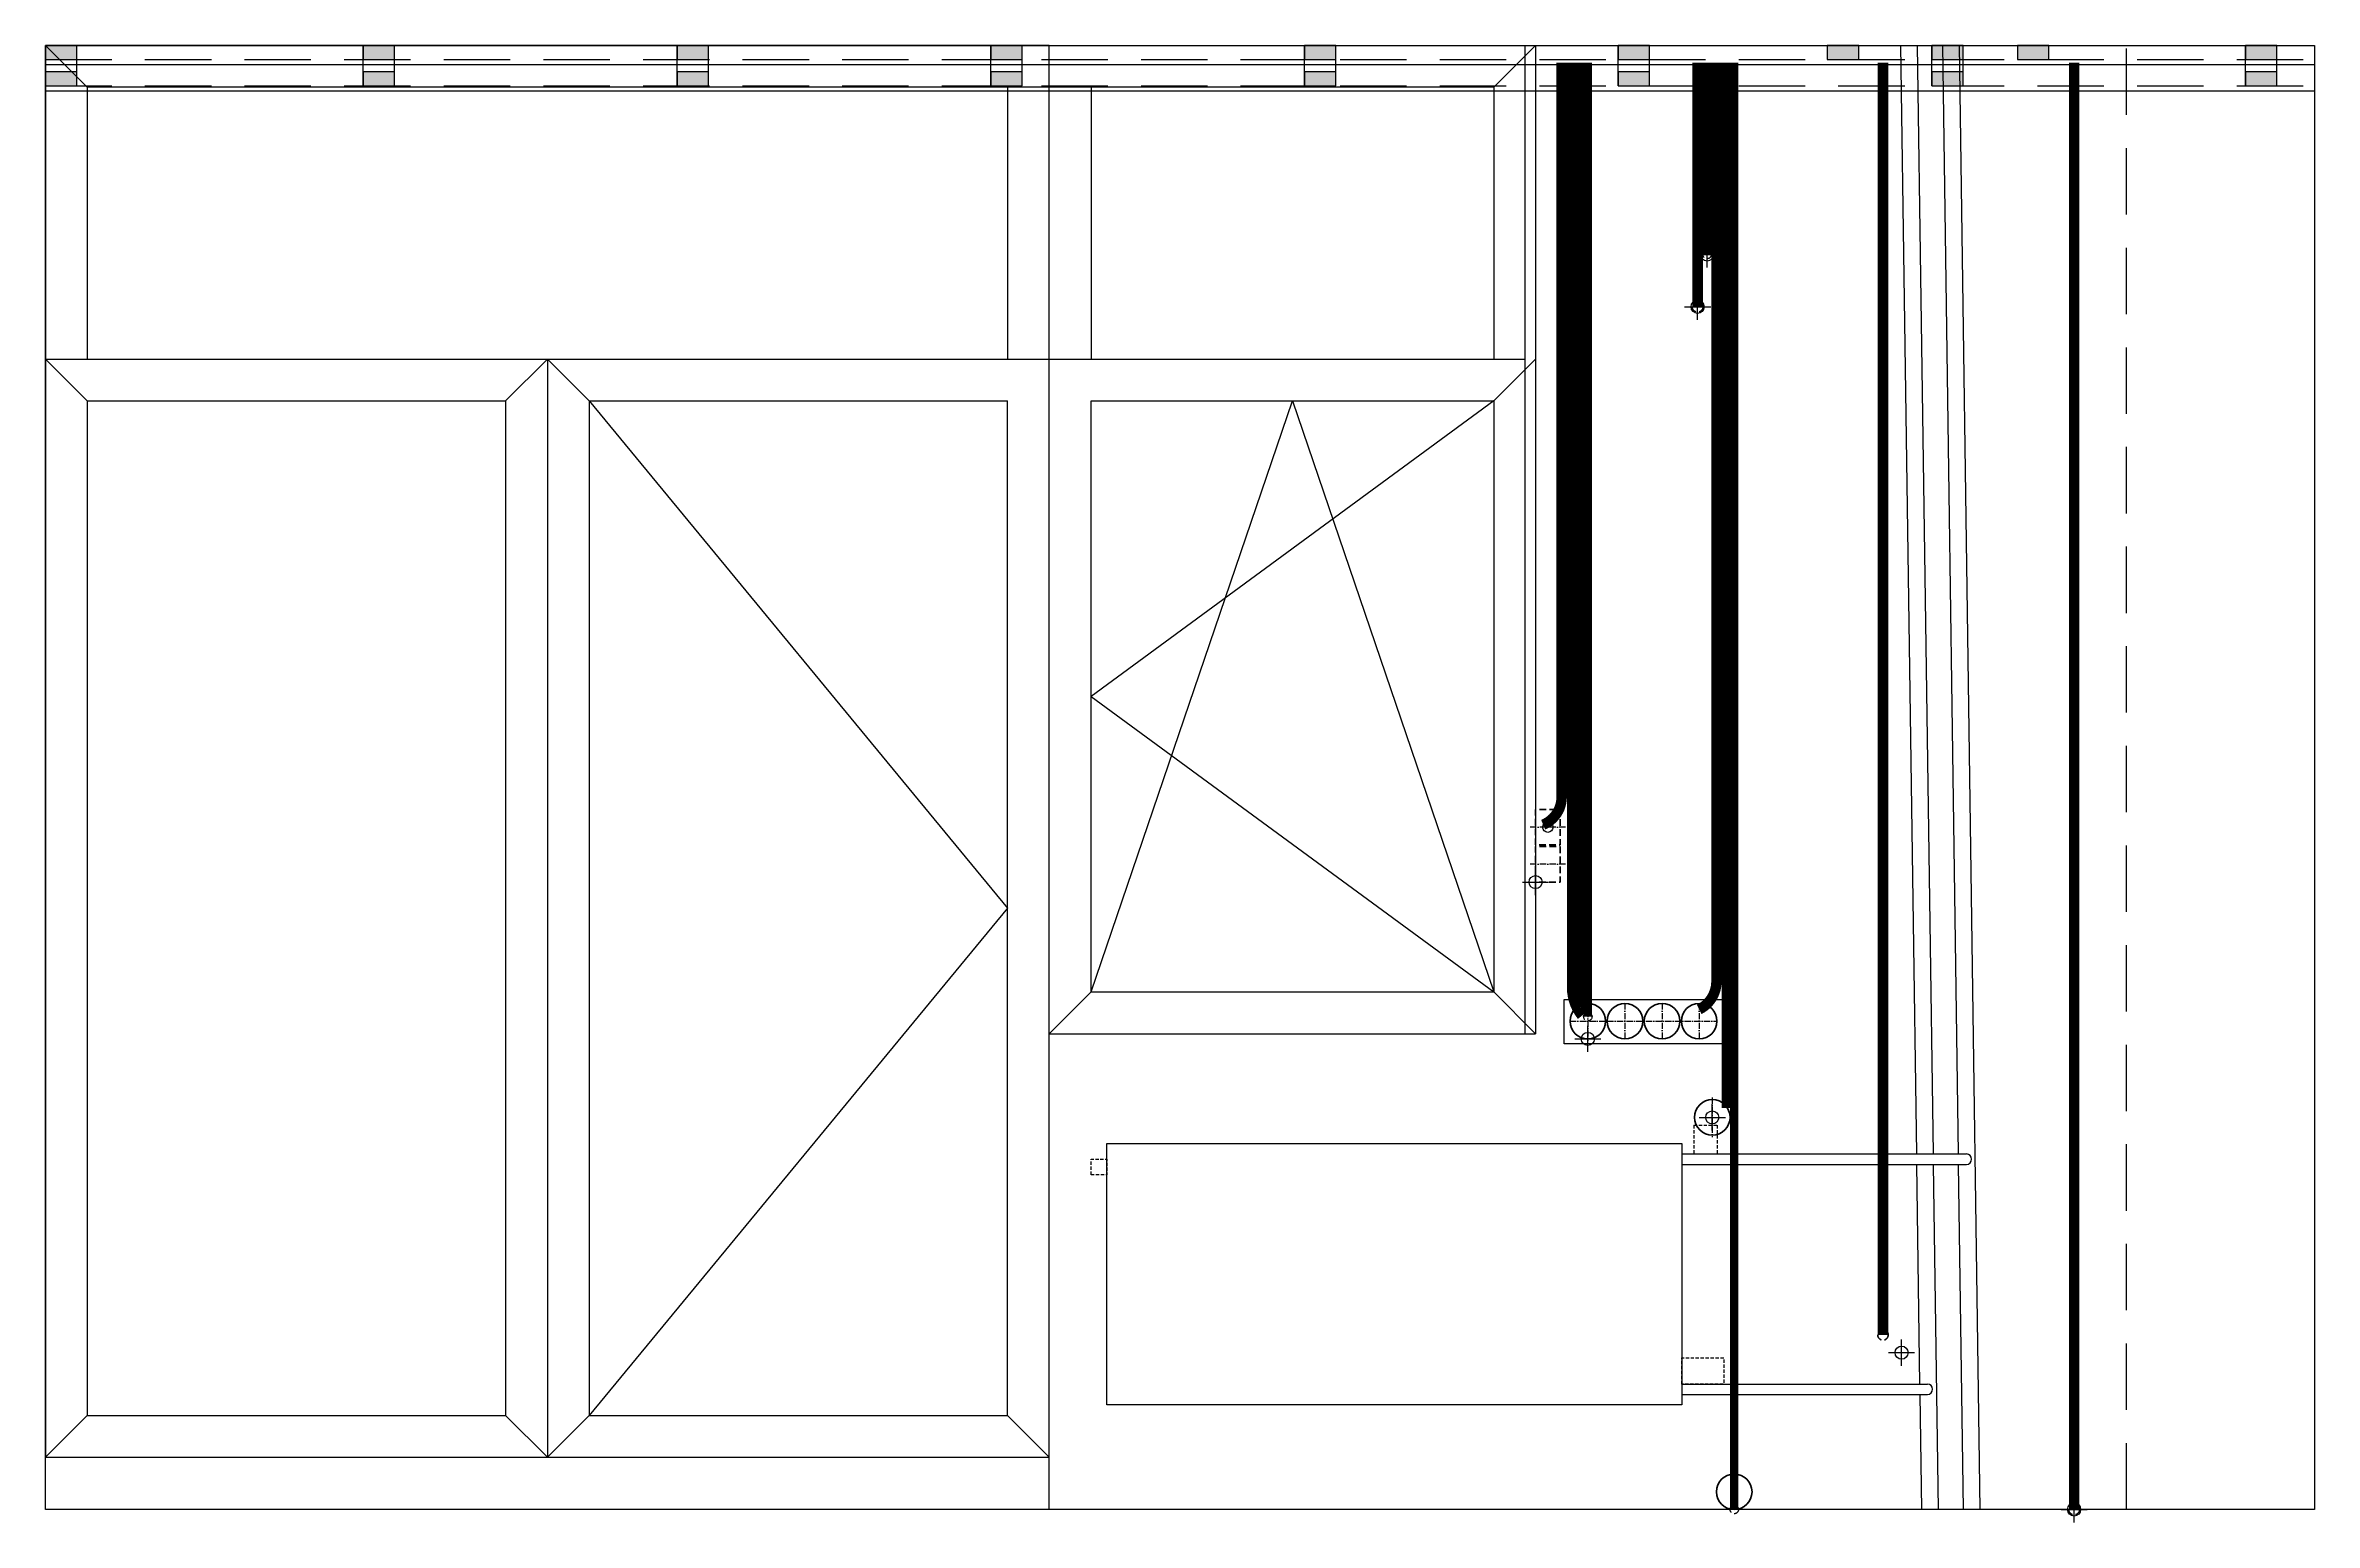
# Model space of a CAD drawing. Header units: millimetres. Extents: x -36531 to 56557, y -58468 to 154.
# Drawn here: x -5844 to -1504, y -31363 to -28538 of the extents above; entities that cross this region are included whole.
import ezdxf

# ---------------------------------------------------------------- set-up
doc = ezdxf.new("R2010")
doc.units = ezdxf.units.MM
doc.header["$PDMODE"] = 34
doc.header["$PDSIZE"] = 25
doc.linetypes.add('ACAD_ISO10W100', pattern=[18.5, 12, -3, 0.5, -3])
doc.linetypes.add('DASHED', pattern=[19.049999999999997, 12.7, -6.35])
for name, color, linetype in [('01 Черновое', 7, 'Continuous'), ('02 ЭОМ и СС', 7, 'Continuous'), ('03 Потолок', 7, 'Continuous'), ('11 Привязка размеры', 7, 'Continuous')]:
    doc.layers.add(name, color=color, linetype=linetype)
doc.layers.add('100 noprint', color=1, linetype='Continuous', plot=False)
doc.styles.get("Standard").update_dxf_attribs({"font": 'Ubuntu-R.ttf'})

msp = doc.modelspace()

# ---------------------------------------------------------------- hatches: boundary and pattern name
at = {"layer": '03 Потолок', "lineweight": -2}
for points in [[(-5784.26984495985, -28565.37899916674), (-5784.26984495985, -28538.37899916674), (-5844.26984495985, -28538.37899916674), (-5844.26984495985, -28565.37899916674)], [(-5176.269844959849, -28565.37899916674), (-5176.269844959849, -28538.37899916674), (-5236.269844959849, -28538.37899916674), (-5236.269844959849, -28565.37899916674)], [(-4576.269844959849, -28565.37899916674), (-4576.269844959849, -28538.37899916674), (-4636.269844959849, -28538.37899916674), (-4636.269844959849, -28565.37899916674)], [(-3976.269844959848, -28565.37899916674), (-3976.269844959848, -28538.37899916674), (-4036.269844959848, -28538.37899916674), (-4036.269844959848, -28565.37899916674)], [(-3376.269844959848, -28565.37899916674), (-3376.269844959848, -28538.37899916674), (-3436.269844959848, -28538.37899916674), (-3436.269844959848, -28565.37899916674)], [(-2776.269844959848, -28565.37899916674), (-2776.269844959848, -28538.37899916674), (-2836.269844959848, -28538.37899916674), (-2836.269844959848, -28565.37899916674)], [(-2376.269844959848, -28565.37899916674), (-2376.269844959848, -28538.37899916674), (-2436.269844959848, -28538.37899916674), (-2436.269844959848, -28565.37899916674)], [(-2176.269844959848, -28565.37899916674), (-2176.269844959848, -28538.37899916674), (-2236.269844959848, -28538.37899916674), (-2236.269844959848, -28565.37899916674)], [(-2012.276375238935, -28565.37899916674), (-2012.276375238935, -28538.37899916674), (-2072.276375238935, -28538.37899916674), (-2072.276375238935, -28565.37899916674)], [(-1576.269844959848, -28565.37899916674), (-1576.269844959848, -28538.37899916674), (-1636.269844959848, -28538.37899916674), (-1636.269844959848, -28565.37899916674)], [(-5784.26984495985, -28615.87899916674), (-5784.26984495985, -28588.87899916674), (-5844.26984495985, -28588.87899916674), (-5844.26984495985, -28615.87899916674)], [(-5176.269844959849, -28615.87899916674), (-5176.269844959849, -28588.87899916674), (-5236.269844959849, -28588.87899916674), (-5236.269844959849, -28615.87899916674)], [(-4576.269844959849, -28615.87899916674), (-4576.269844959849, -28588.87899916674), (-4636.269844959849, -28588.87899916674), (-4636.269844959849, -28615.87899916674)], [(-3976.269844959848, -28615.87899916674), (-3976.269844959848, -28588.87899916674), (-4036.269844959848, -28588.87899916674), (-4036.269844959848, -28615.87899916674)], [(-3376.269844959848, -28615.87899916674), (-3376.269844959848, -28588.87899916674), (-3436.269844959848, -28588.87899916674), (-3436.269844959848, -28615.87899916674)], [(-2776.269844959848, -28615.87899916674), (-2776.269844959848, -28588.87899916674), (-2836.269844959848, -28588.87899916674), (-2836.269844959848, -28615.87899916674)], [(-2176.269844959848, -28615.87899916674), (-2176.269844959848, -28588.87899916674), (-2236.269844959848, -28588.87899916674), (-2236.269844959848, -28615.87899916674)], [(-1576.269844959848, -28615.87899916674), (-1576.269844959848, -28588.87899916674), (-1636.269844959848, -28588.87899916674), (-1636.269844959848, -28615.87899916674)]]:
    msp.add_hatch(color=252, dxfattribs=at).paths.add_polyline_path(points)

# ---------------------------------------------------------------- linework, layer by layer
at = {"layer": '01 Черновое'}
for p, q in [((-5764.26984495985, -28618.37899916674), (-5844.26984495985, -28538.37899916674)), ((-5844.26984495985, -28538.37899916674), (-5844.26984495985, -31238.37899916674)), ((-3924.269844959854, -28538.37899916674), (-5844.26984495985, -28538.37899916674)), ((-3924.26984495985, -31238.37899916674), (-3924.269844959857, -28538.37899916674)), ((-3924.269844959854, -28538.37899916674), (-2994.26984495985, -28538.37899916674)), ((-3074.26984495985, -28618.37899916674), (-2994.26984495985, -28538.37899916674)), ((-3014.26984495985, -30428.37899916674), (-3014.26984495985, -28538.37899916674)), ((-2994.26984495985, -28538.37899916674), (-2994.26984495985, -30428.37899916674)), ((-2296.266580153435, -28538.37899916674), (-2265.985809969661, -30658.37899916674)), ((-2264.26984495985, -28538.37899916674), (-2233.984130674136, -30658.37899916674)), ((-2216.266580153435, -28538.37899916674), (-2185.985809969658, -30658.37899916674)), ((-2184.26984495985, -28538.37899916674), (-2144.26984495985, -31338.37899916674)), ((-5764.26984495985, -28618.37899916674), (-5764.26984495985, -29138.37899916674)), ((-3074.26984495985, -28618.37899916674), (-5764.26984495985, -28618.37899916674)), ((-4004.269844959857, -28618.37899916674), (-4004.269844959857, -29138.37899916674)), ((-3844.269844959854, -28618.37899916674), (-3844.269844959854, -29138.37899916674)), ((-3074.26984495985, -28618.37899916674), (-3074.26984495985, -29138.37899916674)), ((-5844.26984495985, -29138.37899916674), (-3924.269844959854, -29138.37899916674)), ((-5844.26984495985, -29138.37899916674), (-5764.26984495985, -29218.37899916674)), ((-4964.269844959854, -29218.37899916674), (-4884.269844959854, -29138.37899916674)), ((-4884.269844959854, -29138.37899916674), (-4884.269844959854, -31238.37899916674)), ((-4884.269844959854, -29138.37899916674), (-4804.269844959854, -29218.37899916674)), ((-4834.269844959847, -29138.37899916674), (-3014.26984495985, -29138.37899916674)), ((-3074.26984495985, -29218.37899916674), (-2994.26984495985, -29138.37899916674)), ((-5764.26984495985, -29218.37899916674), (-4964.269844959854, -29218.37899916674)), ((-5764.26984495985, -29218.37899916674), (-5764.26984495985, -31158.37899916674)), ((-4964.269844959854, -29218.37899916674), (-4964.269844959854, -31158.37899916674)), ((-4804.269844959854, -29218.37899916674), (-4804.269844959854, -31158.37899916674)), ((-4804.269844959854, -29218.37899916674), (-4004.269844959854, -29218.37899916674)), ((-4804.269844959854, -29218.37899916674), (-4004.269844959854, -30188.37899916674)), ((-4004.269844959854, -31158.37899916674), (-4004.269844959854, -29218.37899916674)), ((-3844.269844959854, -30348.37899916674), (-3844.26984495985, -29218.37899916674)), ((-3074.26984495985, -29218.37899916674), (-3844.269844959854, -29783.37899916674)), ((-3844.269844959854, -30348.37899916674), (-3459.26984495985, -29218.37899916674)), ((-3844.26984495985, -29218.37899916674), (-3074.26984495985, -29218.37899916674)), ((-3459.26984495985, -29218.37899916674), (-3074.26984495985, -30348.37899916674)), ((-3074.26984495985, -29218.37899916674), (-3074.26984495985, -30348.37899916674)), ((-3844.269844959854, -29783.37899916674), (-3074.26984495985, -30348.37899916674)), ((-4004.269844959854, -30188.37899916674), (-4804.269844959854, -31158.37899916674)), ((-3924.26984495985, -30428.37899916674), (-3844.269844959854, -30348.37899916674)), ((-3844.269844959854, -30348.37899916674), (-3074.26984495985, -30348.37899916674)), ((-3074.26984495985, -30348.37899916674), (-2994.26984495985, -30428.37899916674)), ((-3924.26984495985, -31338.37899916674), (-3924.26984495985, -30428.37899916674)), ((-3924.26984495985, -30428.37899916674), (-3014.26984495985, -30428.37899916674)), ((-3924.26984495985, -30428.37899916674), (-2994.26984495985, -30428.37899916674)), ((-2714.26984495985, -30658.37899916674), (-2170.236951241663, -30658.37899916674)), ((-2714.26984495985, -30678.37899916674), (-2170.236951241663, -30678.37899916674)), ((-2265.700142326416, -30678.37899916674), (-2259.701121818311, -31098.37899916674)), ((-2233.698416388423, -30678.37899916674), (-2224.26984495985, -31338.37899916674)), ((-2185.700142326416, -30678.37899916674), (-2176.273110099391, -31338.37899916674)), ((-2714.26984495985, -31098.37899916674), (-2244.838447395654, -31098.37899916674)), ((-5764.26984495985, -31158.37899916674), (-5844.26984495985, -31238.37899916674)), ((-5764.26984495985, -31158.37899916674), (-4964.269844959854, -31158.37899916674)), ((-4964.269844959854, -31158.37899916674), (-4884.269844959854, -31238.37899916674)), ((-4884.269844959854, -31238.37899916674), (-4804.269844959854, -31158.37899916674)), ((-4804.269844959854, -31158.37899916674), (-4004.269844959854, -31158.37899916674)), ((-4004.269844959854, -31158.37899916674), (-3924.269844959854, -31238.37899916674)), ((-2714.26984495985, -31118.37899916674), (-2244.838447395654, -31118.37899916674)), ((-2259.415454175065, -31118.37899916674), (-2256.273110099391, -31338.37899916674)), ((-5844.26984495985, -31238.37899916674), (-3924.269844959854, -31238.37899916674))]:
    msp.add_line(p, q, dxfattribs=at)
at = {"layer": '01 Черновое', "linetype": 'DASHED', "ltscale": 10}
msp.add_line((-1864.26984495985, -31338.37899916674), (-1864.26984495985, -28538.37899916674), dxfattribs=at)
at = {"layer": '01 Черновое', "linetype": 'DASHED', "ltscale": 0.5}
for p, q in [((-2691.76984495985, -30603.37899916674), (-2646.76984495985, -30603.37899916674)), ((-2691.76984495985, -30603.37899916674), (-2691.76984495985, -30658.37899916674)), ((-2646.76984495985, -30603.37899916674), (-2646.76984495985, -30658.37899916674))]:
    msp.add_line(p, q, dxfattribs=at)
at = {"layer": '01 Черновое'}
for points in [[(-5844.26984495985, -31338.37899916674), (-5844.26984495985, -28538.37899916674), (-1504.26984495985, -28538.37899916674), (-1504.26984495985, -31338.37899916674)], [(-3814.26984495985, -31138.37899916674), (-3814.26984495985, -30638.37899916674), (-2714.26984495985, -30638.37899916674), (-2714.26984495985, -31138.37899916674)]]:
    msp.add_lwpolyline(points, close=True, dxfattribs=at)
at = {"layer": '01 Черновое', "linetype": 'DASHED', "ltscale": 0.5, "flags": 128}
for points in [[(-3844.26984495985, -30698.37899916674), (-3844.26984495985, -30668.37899916674), (-3814.26984495985, -30668.37899916674), (-3814.26984495985, -30698.37899916674)], [(-2714.26984495985, -31098.37899916674), (-2714.26984495985, -31048.37899916674), (-2634.26984495985, -31048.37899916674), (-2634.26984495985, -31098.37899916674)]]:
    msp.add_lwpolyline(points, close=True, dxfattribs=at)
at = {"layer": '01 Черновое'}
for centre in [(-2170.236951241663, -30668.37899916674), (-2244.838447395654, -31108.37899916674)]:
    msp.add_arc(centre, 10, 270, 90, dxfattribs=at)
at = {"layer": '02 ЭОМ и СС', "color": 111}
msp.add_line((-2938.383709283759, -29326.37900097109), (-2938.383709283756, -29326.37900553792), dxfattribs=at)
at = {"layer": '02 ЭОМ и СС', "color": 1, "flags": 128}
msp.add_lwpolyline([(-2944.26984495985, -28571.37899916674, 20, 20, 0), (-2944.26984495985, -29975.37899916674, 20, 20, -0.3012016349022891), (-2979.653618425889, -30028.78785889398, 20, 20, -0.1004763206318148)], format="xyseb", dxfattribs=at)
at = {"layer": '02 ЭОМ и СС', "color": 111, "const_width": 16}
msp.add_lwpolyline([(-2906.986989643572, -30395.21000817436, -0.17030039504718), (-2926.269844959852, -30340.23770581657), (-2926.269844959852, -28571.37899916674)], format="xyb", dxfattribs=at)
at = {"layer": '02 ЭОМ и СС', "color": 3, "const_width": 16, "flags": 128}
msp.add_lwpolyline([(-2895.587977807345, -30383.81099633814, -0.1639450243683312), (-2910.269844959852, -30340.23770581657), (-2910.269844959852, -28571.37899916674)], format="xyb", dxfattribs=at)
at = {"layer": '02 ЭОМ и СС', "color": 111}
msp.add_lwpolyline([(-2894.269844959852, -30395.85302502267, 16, 16, 0), (-2894.269844959852, -28571.37899916674, 16, 16, 0)], format="xyseb", dxfattribs=at)
at = {"layer": '02 ЭОМ и СС', "color": 5, "const_width": 20, "flags": 128}
for points in [[(-2684.26984497046, -29038.37899916673), (-2684.26984497046, -28571.37899916674)], [(-1964.26984495985, -31338.37899916674), (-1964.26984495985, -28571.37899916674)]]:
    msp.add_lwpolyline(points, dxfattribs=at)
at = {"layer": '02 ЭОМ и СС', "const_width": 20, "flags": 128}
msp.add_lwpolyline([(-2648.269763529301, -28571.37899924571, -3.069620412299397e-07), (-2648.269844970466, -28960.37901311982), (-2648.269844970454, -30328.33403560576, -0.2832368966657772), (-2681.26984495985, -30381.91574889889, -0.2832368966657772)], format="xyb", dxfattribs=at)
at = {"layer": '02 ЭОМ и СС', "color": 254, "const_width": 16, "flags": 128}
msp.add_lwpolyline([(-2666.26984497046, -28938.37899916673), (-2666.26984497046, -28571.37899916674)], dxfattribs=at)
at = {"layer": '02 ЭОМ и СС', "color": 254, "const_width": 16}
msp.add_lwpolyline([(-2630.26984495985, -30570.25433157415), (-2630.26984495985, -28571.37899916674)], dxfattribs=at)
at = {"layer": '02 ЭОМ и СС', "const_width": 16, "flags": 128}
msp.add_lwpolyline([(-2614.26984495985, -31338.37899916674), (-2614.26984495985, -28571.37899916674)], dxfattribs=at)
at = {"layer": '02 ЭОМ и СС', "color": 1, "const_width": 20, "flags": 128}
msp.add_lwpolyline([(-2329.76984495985, -31004.37899916673), (-2329.76984495985, -28571.37899916674)], dxfattribs=at)
at = {"layer": '02 ЭОМ и СС', "color": 1, "linetype": 'DASHED', "lineweight": 40, "flags": 128}
for points in [[(-2947.26984495985, -29999.37899916674), (-2947.26984495985, -30067.37899916674), (-2994.26984495985, -30067.37899916674), (-2994.26984495985, -29999.37899916674)], [(-2947.26984495985, -30070.37899916674), (-2947.26984495985, -30138.37899916674), (-2994.26984495985, -30138.37899916674), (-2994.26984495985, -30070.37899916674)]]:
    msp.add_lwpolyline(points, close=True, dxfattribs=at)
at = {"layer": '02 ЭОМ и СС', "linetype": 'DASHED'}
for centre in [(-2666.26984497046, -28938.37899916673), (-2614.26984495985, -31338.37899916674)]:
    msp.add_circle(centre, 8, dxfattribs=at)
at = {"layer": '02 ЭОМ и СС', "color": 5, "linetype": 'DASHED'}
for centre in [(-2684.26984497046, -29038.37899916673), (-1964.26984495985, -31338.37899916674)]:
    msp.add_circle(centre, 10, dxfattribs=at)
at = {"layer": '02 ЭОМ и СС', "color": 1}
for centre, radius in [((-2970.76984495985, -30033.37899916674), 10), ((-2651.300537356547, -30334.1229428319), 2.4), ((-2646.849323414549, -30336.47946786002), 2.4), ((-2646.56703135389, -30331.54003866335), 2.4)]:
    msp.add_circle(centre, radius, dxfattribs=at)
at = {"layer": '02 ЭОМ и СС', "color": 3, "lineweight": 40}
msp.add_circle((-2894.26984495985, -30404.37899916674), 34, dxfattribs=at)
at = {"layer": '02 ЭОМ и СС', "lineweight": 40}
for centre in [(-2823.26984495985, -30404.37899916674), (-2752.26984495985, -30404.37899916674), (-2681.26984495985, -30404.37899916674), (-2656.26984495985, -30588.37899916674), (-2614.26984495985, -31304.37899916674)]:
    msp.add_circle(centre, 34, dxfattribs=at)
at = {"layer": '02 ЭОМ и СС', "color": 3, "linetype": 'DASHED'}
msp.add_circle((-2894.269844959852, -30395.85302502267), 8, dxfattribs=at)
at = {"layer": '02 ЭОМ и СС', "color": 1, "linetype": 'DASHED', "lineweight": 40}
msp.add_circle((-2329.76984495985, -31004.37899916673), 10, dxfattribs=at)
at = {"layer": '03 Потолок', "color": 1, "lineweight": -2}
for p, q in [((-5844.26984495985, -28615.87899916674), (-5844.26984495985, -28538.37899916674)), ((-5784.26984495985, -28615.87899916674), (-5784.26984495985, -28538.37899916674)), ((-5236.269844959849, -28615.87899916674), (-5236.269844959849, -28538.37899916674)), ((-5176.269844959849, -28615.87899916674), (-5176.269844959849, -28538.37899916674)), ((-4636.269844959849, -28615.87899916674), (-4636.269844959849, -28538.37899916674)), ((-4576.269844959849, -28615.87899916674), (-4576.269844959849, -28538.37899916674)), ((-4036.269844959848, -28615.87899916674), (-4036.269844959848, -28538.37899916674)), ((-3976.269844959848, -28615.87899916674), (-3976.269844959848, -28538.37899916674)), ((-3436.269844959848, -28615.87899916674), (-3436.269844959848, -28538.37899916674)), ((-3376.269844959848, -28615.87899916674), (-3376.269844959848, -28538.37899916674)), ((-2836.269844959848, -28615.87899916674), (-2836.269844959848, -28538.37899916674)), ((-2776.269844959848, -28615.87899916674), (-2776.269844959848, -28538.37899916674)), ((-2236.269844959848, -28615.87899916674), (-2236.269844959848, -28538.37899916674)), ((-2176.269844959848, -28615.87899916674), (-2176.269844959848, -28538.37899916674)), ((-1636.269844959848, -28615.87899916674), (-1636.269844959848, -28538.37899916674)), ((-1576.269844959848, -28615.87899916674), (-1576.269844959848, -28538.37899916674)), ((-5844.26984495985, -28574.87899916674), (-1504.26984495985, -28574.87899916674)), ((-5844.26984495985, -28625.37899916674), (-1504.26984495985, -28625.37899916674))]:
    msp.add_line(p, q, dxfattribs=at)
at = {"layer": '03 Потолок', "color": 1, "linetype": 'DASHED', "ltscale": 10}
for p, q in [((-5844.26984495985, -28565.37899916674), (-1504.26984495985, -28565.37899916674)), ((-5844.26984495985, -28615.87899916674), (-1504.26984495985, -28615.87899916674))]:
    msp.add_line(p, q, dxfattribs=at)
at = {"layer": '03 Потолок', "color": 1, "lineweight": -2}
for points in [[(-5784.26984495985, -28565.37899916674), (-5784.26984495985, -28538.37899916674), (-5844.26984495985, -28538.37899916674), (-5844.26984495985, -28565.37899916674)], [(-5176.269844959849, -28565.37899916674), (-5176.269844959849, -28538.37899916674), (-5236.269844959849, -28538.37899916674), (-5236.269844959849, -28565.37899916674)], [(-4576.269844959849, -28565.37899916674), (-4576.269844959849, -28538.37899916674), (-4636.269844959849, -28538.37899916674), (-4636.269844959849, -28565.37899916674)], [(-3976.269844959848, -28565.37899916674), (-3976.269844959848, -28538.37899916674), (-4036.269844959848, -28538.37899916674), (-4036.269844959848, -28565.37899916674)], [(-3376.269844959848, -28565.37899916674), (-3376.269844959848, -28538.37899916674), (-3436.269844959848, -28538.37899916674), (-3436.269844959848, -28565.37899916674)], [(-2776.269844959848, -28565.37899916674), (-2776.269844959848, -28538.37899916674), (-2836.269844959848, -28538.37899916674), (-2836.269844959848, -28565.37899916674)], [(-2376.269844959848, -28565.37899916674), (-2376.269844959848, -28538.37899916674), (-2436.269844959848, -28538.37899916674), (-2436.269844959848, -28565.37899916674)], [(-2176.269844959848, -28565.37899916674), (-2176.269844959848, -28538.37899916674), (-2236.269844959848, -28538.37899916674), (-2236.269844959848, -28565.37899916674)], [(-2012.276375238935, -28565.37899916674), (-2012.276375238935, -28538.37899916674), (-2072.276375238935, -28538.37899916674), (-2072.276375238935, -28565.37899916674)], [(-1576.269844959848, -28565.37899916674), (-1576.269844959848, -28538.37899916674), (-1636.269844959848, -28538.37899916674), (-1636.269844959848, -28565.37899916674)], [(-5784.26984495985, -28615.87899916674), (-5784.26984495985, -28588.87899916674), (-5844.26984495985, -28588.87899916674), (-5844.26984495985, -28615.87899916674)], [(-5176.269844959849, -28615.87899916674), (-5176.269844959849, -28588.87899916674), (-5236.269844959849, -28588.87899916674), (-5236.269844959849, -28615.87899916674)], [(-4576.269844959849, -28615.87899916674), (-4576.269844959849, -28588.87899916674), (-4636.269844959849, -28588.87899916674), (-4636.269844959849, -28615.87899916674)], [(-3976.269844959848, -28615.87899916674), (-3976.269844959848, -28588.87899916674), (-4036.269844959848, -28588.87899916674), (-4036.269844959848, -28615.87899916674)], [(-3376.269844959848, -28615.87899916674), (-3376.269844959848, -28588.87899916674), (-3436.269844959848, -28588.87899916674), (-3436.269844959848, -28615.87899916674)], [(-2776.269844959848, -28615.87899916674), (-2776.269844959848, -28588.87899916674), (-2836.269844959848, -28588.87899916674), (-2836.269844959848, -28615.87899916674)], [(-2176.269844959848, -28615.87899916674), (-2176.269844959848, -28588.87899916674), (-2236.269844959848, -28588.87899916674), (-2236.269844959848, -28615.87899916674)], [(-1576.269844959848, -28615.87899916674), (-1576.269844959848, -28588.87899916674), (-1636.269844959848, -28588.87899916674), (-1636.269844959848, -28615.87899916674)]]:
    msp.add_lwpolyline(points, close=True, dxfattribs=at)
at = {"layer": '100 noprint', "color": 2, "lineweight": -2}
msp.add_lwpolyline([(-2939.26984495985, -30447.8442205022), (-2939.26984495985, -30362.8442205022), (-2636.26984495985, -30362.8442205022), (-2636.26984495985, -30447.8442205022)], close=True, dxfattribs=at)
at = {"layer": '11 Привязка размеры', "linetype": 'ACAD_ISO10W100'}
for p, q in [((-2937.26984495985, -30033.37899916674), (-3004.26984495985, -30033.37899916674)), ((-2937.26984495985, -30104.37899916674), (-3004.26984495985, -30104.37899916674)), ((-2894.26984495985, -30366.47533317527), (-2894.26984495985, -30442.28266515819)), ((-2823.26984495985, -30370.37899916674), (-2823.26984495985, -30438.37899916674)), ((-2752.26984495985, -30370.37899916674), (-2752.26984495985, -30438.37899916674)), ((-2681.26984495985, -30370.37899916674), (-2681.26984495985, -30438.37899916674)), ((-2928.26984495985, -30404.37899916674), (-2860.26984495985, -30404.37899916674)), ((-2857.26984495985, -30404.37899916674), (-2647.26984495985, -30404.37899916674)), ((-2656.26984495985, -30550.47533317528), (-2656.26984495985, -30626.2826651582))]:
    msp.add_line(p, q, dxfattribs=at)
at = {"layer": '11 Привязка размеры', "lineweight": -2}
for p in [(-2666.26984497046, -28938.37899916673), (-2684.26984497046, -29038.37899916673), (-2994.26984495985, -30138.37899916674), (-2894.26984495985, -30438.37899916674), (-2656.26984495985, -30588.47552130029), (-2294.26984495985, -31038.37899916674), (-1964.26984495985, -31338.37899916674)]:
    msp.add_point(p, dxfattribs=at)

# ---------------------------------------------------------------- texts
at = {"layer": '02 ЭОМ и СС', "color": 1, "char_height": 0.5, "width": 2.816832262414209, "attachment_point": 1}
for insert in [(-2652.587926466756, -30332.47621153737), (-2648.136712524758, -30334.83273656549), (-2647.854420464099, -30329.89330736882)]:
    msp.add_mtext('{UTP 2х2х0,52 мм}', dxfattribs=dict(at, insert=insert))

doc.saveas('drawing.dxf')
